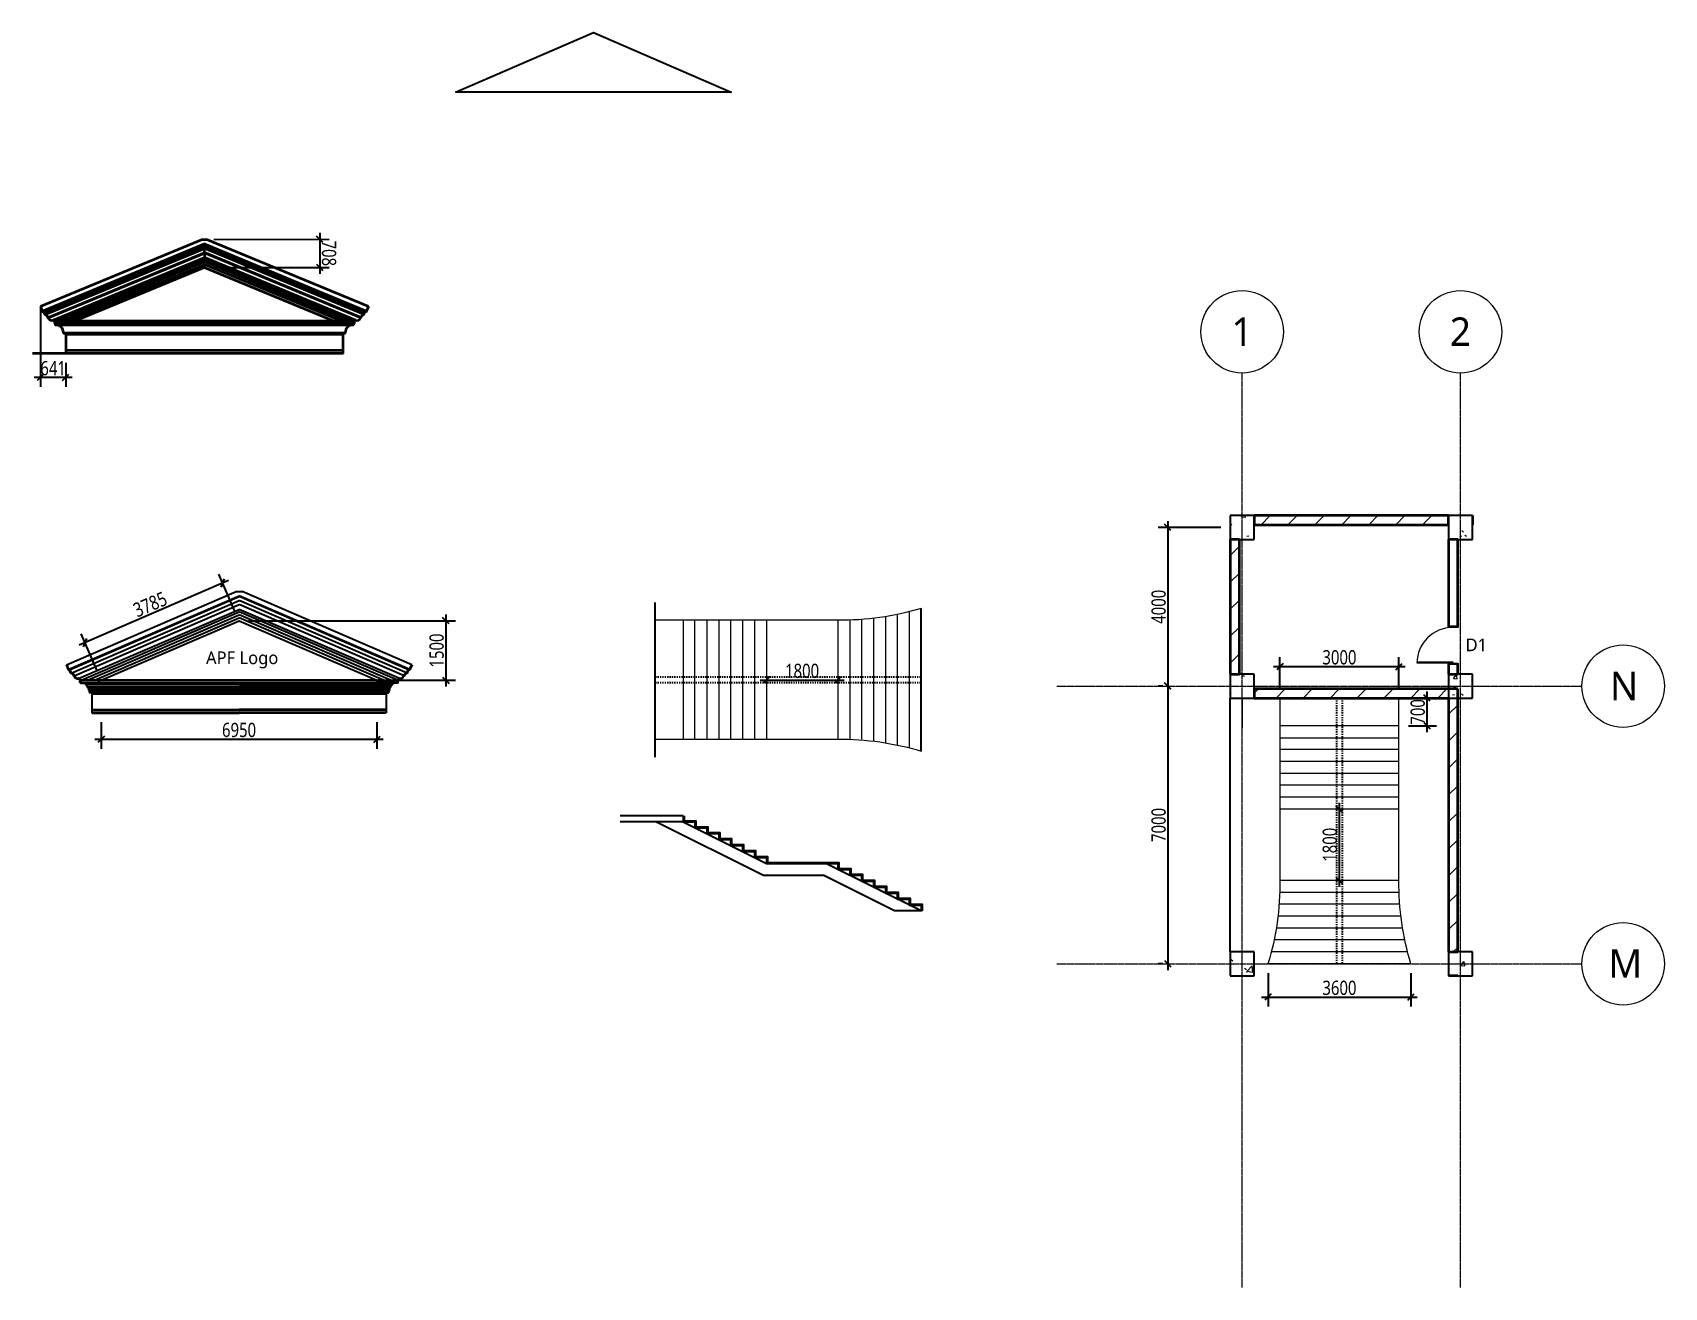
# Model space of a CAD drawing. Header units: inches. Extents: x 16485 to 57607, y 24 to 31657.
import ezdxf

# ---------------------------------------------------------------- set-up
doc = ezdxf.new("R2010")
doc.units = ezdxf.units.IN
doc.header["$MEASUREMENT"] = 0
doc.linetypes.add('Dash 3mm', pattern=[6, 3, -3])
doc.linetypes.add('Grid Line 12_5mm', pattern=[21.5, 12.5, -3, 3, -3])
for name, color, linetype, lineweight in [('A-ANNO-DIMS', 211, 'Continuous', 9), ('A-AREA-IDEN', 2, 'Continuous', 9), ('A-DETL', 90, 'Continuous', 9), ('A-DOOR', 31, 'Continuous', 15), ('A-DOOR-FRAM', 31, 'Continuous', 18), ('A-WALL', 113, 'Continuous', 15), ('A-WALL-PATT', 111, 'Continuous', 35), ('S-COLS', 52, 'Continuous', 9), ('S-GRID', 1, 'Continuous', 9), ('S-GRID-IDEN', 1, 'Continuous', 9), ('S-STRS', 31, 'Continuous', 9), ('Visible (SAF)', 7, 'Continuous', 35), ('Visible Narrow (SAF)', 7, 'Continuous', 25)]:
    doc.layers.add(name, color=color, linetype=linetype, lineweight=lineweight)
doc.styles.add('Trebuchet MS_1', font='trebuc.ttf', dxfattribs={"height": 720})
doc.styles.add('Trebuchet MS_2', font='trebuc.ttf', dxfattribs={"height": 320})
doc.styles.add('Trebuchet MS_3', font='trebuc.ttf', dxfattribs={"width": 0.8, "height": 360})
doc.dimstyles.new('Linear_-_2_25mm_Trebuchet_MS', dxfattribs={"dimscale": 304.8, "dimtxt": 371.142326, "dimasz": 0.524934, "dimexe": 0.787402, "dimexo": 0.787402, "dimgap": 0.15748, "dimtad": 1, "dimdec": 0, "dimzin": 0, "dimdsep": 46, "dimtxsty": 'Trebuchet MS_3', "dimblk1": 'OBLIQUE', "dimblk2": 'OBLIQUE', "dimsah": 1, "dimcen": 0.09, "dimdle": 0.524934, "dimazin": 0, "dimtfac": 1, "dimtdec": 4, "dimtix": 1, "dimtmove": 0, "dimatfit": 3, "dimfxl": 1, "dimtvp": 1, "dimtolj": 1, "dimtzin": 0, "dimarcsym": 2})
pattern_1 = [(50, (64848.7, -27829.1), (1165.978, -102.01), [121.92, -1341.12]), (355, (64848.7, -27829.1), (-225.554, 1222.763), [97.536, -1072.896]), (100.451, (64945.9, -27837.6), (940.433, 1120.746), [103.616, -1139.776]), (46.184, (64848.7, -27504), (1734.906, -269.074), [182.88, -2011.68]), (96.636, (64993.3, -27526.4), (1519.377, 1583.536), [155.424, -1709.665]), (351.184, (64848.7, -27504), (1519.39, 1583.52), [146.304, -1609.344]), (21, (65011.3, -27585.2), (970.332, -654.498), [121.92, -1341.12]), (326, (65011.3, -27585.2), (395.533, 1178.804), [97.536, -1072.896]), (71.451, (65092.2, -27639.8), (1365.87, 524.296), [103.616, -1139.776]), (37.5, (64848.73, -27829.1), (19.767, 541.1527), [53.645, -1006.246, 53.645, -1035.507, -1076.96]), (37.5, (64848.73, -27829.1), (19.767, 541.1527), [-2149.043, 53.645, -1023.315]), (7.5, (64848.73, -27829.1), (427.646, 641.156), [53.645, -567.334, 53.645, -981.862, -410.464]), (7.5, (64848.73, -27829.1), (427.646, 641.156), [-1656.486, 53.645, -356.819]), (327.5, (64486.22, -27829.1), (867.782, -36.665), [53.645, -352.755, 53.645, -1214.323, -1682.496]), (327.5, (64486.22, -27829.1), (867.782, -36.665), [-1674.368, 53.645, -1628.851]), (317.5, (64323.7, -27829.1), (948.028, 162.731), [53.645, -474.675, 53.645, -788.416, -1194.816]), (317.5, (64323.7, -27829.1), (948.028, 162.731), [-1370.38, 53.645, -1141.17])]
pattern_2 = [(45, (64848.73, -27829.1), (-339.4113, 339.4113), [])]

msp = doc.modelspace()

# ---------------------------------------------------------------- texts
at = {"layer": 'A-AREA-IDEN', "char_height": 320, "width": 3886.581, "attachment_point": 1, "style": 'Trebuchet MS_2'}
for s, insert in [('APF Logo', (20854.3, 16056.3)), ('D1', (52596.4, 16382.1))]:
    msp.add_mtext(s, dxfattribs=dict(at, insert=insert))

# ---------------------------------------------------------------- blocks, each defined once
blk = doc.blocks.new('_Oblique')
at = {"color": 0, "linetype": 'ByBlock', "lineweight": -2}
blk.add_line((-0.5, -0.5), (0.5, 0.5), dxfattribs=at)
blk = doc.blocks.new('*D15')
at = {"layer": 'A-ANNO-DIMS', "color": 0, "lineweight": -2, "transparency": 16777216}
blk.add_line((34816, 15333), (36936, 15333), dxfattribs=at)
at = {"layer": 'Defpoints', "color": 0, "transparency": 16777216}
for p in [(34976, 15333), (36776, 15333), (36776, 15333)]:
    blk.add_point(p, dxfattribs=at)
at = {"layer": 'A-ANNO-DIMS', "color": 0, "lineweight": -2, "transparency": 16777216, "xscale": 160, "yscale": 160, "zscale": 160, "rotation": 180}
blk.add_blockref('_Oblique', (34976, 15333), dxfattribs=at)
at = {"layer": 'A-ANNO-DIMS', "color": 0, "lineweight": -2, "transparency": 16777216, "xscale": 160, "yscale": 160, "zscale": 160}
blk.add_blockref('_Oblique', (36776, 15333), dxfattribs=at)
at = {"layer": 'A-ANNO-DIMS', "color": 0, "transparency": 16777216, "insert": (35876, 15564), "char_height": 360, "attachment_point": 5, "style": 'Trebuchet MS_3'}
blk.add_mtext('\\A1;1800', dxfattribs=at)
blk = doc.blocks.new('Grid - M_Grid Head - Circle-50561-Room Plan-Basement')
at = {"layer": 'S-GRID-IDEN'}
blk.add_circle((0, 0), 6.5, dxfattribs=at)
blk = doc.blocks.new('*D16')
at = {"layer": 'A-ANNO-DIMS', "color": 0, "lineweight": -2, "transparency": 16777216}
for p, q in [((45093, 19342), (45093, 15022)), ((46428, 19182), (44853, 19182)), ((44966, 15182), (44853, 15182))]:
    blk.add_line(p, q, dxfattribs=at)
at = {"layer": 'Defpoints', "color": 0, "transparency": 16777216}
for p in [(46668, 19182), (45093, 15182), (45206, 15182)]:
    blk.add_point(p, dxfattribs=at)
at = {"layer": 'A-ANNO-DIMS', "color": 0, "lineweight": -2, "transparency": 16777216, "xscale": 160, "yscale": 160, "zscale": 160}
for p, rotation in [((45093, 19182), 90), ((45093, 15182), 270)]:
    blk.add_blockref('_Oblique', p, dxfattribs=dict(at, rotation=rotation))
at = {"layer": 'A-ANNO-DIMS', "color": 0, "transparency": 16777216, "insert": (44862, 17182), "char_height": 360, "width": 905.84, "attachment_point": 5, "rotation": 90, "style": 'Trebuchet MS_3'}
blk.add_mtext('\\A1;4000', dxfattribs=at)
blk = doc.blocks.new('*D17')
at = {"layer": 'A-ANNO-DIMS', "color": 0, "lineweight": -2, "transparency": 16777216}
for p, q in [((45093, 15342), (45093, 8022)), ((44966, 15182), (44853, 15182)), ((44966, 8182), (44853, 8182))]:
    blk.add_line(p, q, dxfattribs=at)
at = {"layer": 'Defpoints', "color": 0, "transparency": 16777216}
for p in [(45206, 15182), (45093, 8182), (45206, 8182)]:
    blk.add_point(p, dxfattribs=at)
at = {"layer": 'A-ANNO-DIMS', "color": 0, "lineweight": -2, "transparency": 16777216, "xscale": 160, "yscale": 160, "zscale": 160}
for p, rotation in [((45093, 15182), 90), ((45093, 8182), 270)]:
    blk.add_blockref('_Oblique', p, dxfattribs=dict(at, rotation=rotation))
at = {"layer": 'A-ANNO-DIMS', "color": 0, "transparency": 16777216, "insert": (44862, 11682), "char_height": 360, "width": 905.84, "attachment_point": 5, "rotation": 90, "style": 'Trebuchet MS_3'}
blk.add_mtext('\\A1;7000', dxfattribs=at)
blk = doc.blocks.new('M_Door-Interior-Single-1_Panel-Wood - D1-1953650-Room Plan-P_L_')
at = {"layer": 'A-DOOR', "lineweight": 18}
for p, q in [((415, -59), (450, -59)), ((415, -959), (415, -59)), ((450, -59), (450, -959)), ((450, -959), (415, -959))]:
    blk.add_line(p, q, dxfattribs=at)
at = {"layer": 'A-DOOR', "lineweight": 9}
blk.add_arc((450, -59), 900, 180, 270, dxfattribs=at)
at = {"layer": 'A-DOOR-FRAM'}
for p, q in [((-475, 66), (-450, 66)), ((-475, -59), (-475, 66)), ((-450, 66), (-450, -59)), ((450, 66), (475, 66)), ((450, -59), (450, 66)), ((475, 66), (475, -59)), ((-450, -59), (-475, -59)), ((475, -59), (450, -59))]:
    blk.add_line(p, q, dxfattribs=at)
blk = doc.blocks.new('*D18')
at = {"layer": 'A-ANNO-DIMS', "color": 0, "lineweight": -2, "transparency": 16777216}
for p, q in [((47758, 15675), (51078, 15675)), ((47918, 15122), (47918, 15915)), ((50918, 15122), (50918, 15915))]:
    blk.add_line(p, q, dxfattribs=at)
at = {"layer": 'Defpoints', "color": 0, "transparency": 16777216}
for p in [(50918, 15675), (47918, 14882), (50918, 14882)]:
    blk.add_point(p, dxfattribs=at)
at = {"layer": 'A-ANNO-DIMS', "color": 0, "lineweight": -2, "transparency": 16777216, "xscale": 160, "yscale": 160, "zscale": 160, "rotation": 180}
blk.add_blockref('_Oblique', (47918, 15675), dxfattribs=at)
at = {"layer": 'A-ANNO-DIMS', "color": 0, "lineweight": -2, "transparency": 16777216, "xscale": 160, "yscale": 160, "zscale": 160}
blk.add_blockref('_Oblique', (50918, 15675), dxfattribs=at)
at = {"layer": 'A-ANNO-DIMS', "color": 0, "transparency": 16777216, "insert": (49418, 15906), "char_height": 360, "attachment_point": 5, "style": 'Trebuchet MS_3'}
blk.add_mtext('\\A1;3000', dxfattribs=at)
blk = doc.blocks.new('*D19')
at = {"layer": 'A-ANNO-DIMS', "color": 0, "lineweight": -2, "transparency": 16777216}
blk.add_line((49408, 12242), (49408, 10122), dxfattribs=at)
at = {"layer": 'Defpoints', "color": 0, "transparency": 16777216}
for p in [(49408, 12082), (49408, 10282), (49408, 10282)]:
    blk.add_point(p, dxfattribs=at)
at = {"layer": 'A-ANNO-DIMS', "color": 0, "lineweight": -2, "transparency": 16777216, "xscale": 160, "yscale": 160, "zscale": 160}
for p, rotation in [((49408, 12082), 90), ((49408, 10282), 270)]:
    blk.add_blockref('_Oblique', p, dxfattribs=dict(at, rotation=rotation))
at = {"layer": 'A-ANNO-DIMS', "color": 0, "transparency": 16777216, "insert": (49177, 11182), "char_height": 360, "attachment_point": 5, "rotation": 90, "style": 'Trebuchet MS_3'}
blk.add_mtext('\\A1;1800', dxfattribs=at)
blk = doc.blocks.new('*D20')
at = {"layer": 'A-ANNO-DIMS', "color": 0, "lineweight": -2, "transparency": 16777216}
for p, q in [((47618, 7942), (47618, 7101)), ((51218, 7942), (51218, 7101)), ((47458, 7341), (51378, 7341))]:
    blk.add_line(p, q, dxfattribs=at)
at = {"layer": 'Defpoints', "color": 0, "transparency": 16777216}
for p in [(47618, 8182), (51218, 8182), (51218, 7341)]:
    blk.add_point(p, dxfattribs=at)
at = {"layer": 'A-ANNO-DIMS', "color": 0, "lineweight": -2, "transparency": 16777216, "xscale": 160, "yscale": 160, "zscale": 160, "rotation": 180}
blk.add_blockref('_Oblique', (47618, 7341), dxfattribs=at)
at = {"layer": 'A-ANNO-DIMS', "color": 0, "lineweight": -2, "transparency": 16777216, "xscale": 160, "yscale": 160, "zscale": 160}
blk.add_blockref('_Oblique', (51218, 7341), dxfattribs=at)
at = {"layer": 'A-ANNO-DIMS', "color": 0, "transparency": 16777216, "insert": (49418, 7573), "char_height": 360, "attachment_point": 5, "style": 'Trebuchet MS_3'}
blk.add_mtext('\\A1;3600', dxfattribs=at)
blk = doc.blocks.new('*D21')
at = {"layer": 'A-ANNO-DIMS', "color": 0, "lineweight": -2, "transparency": 16777216}
for p, q in [((51158, 14882), (51863, 14882)), ((51623, 15042), (51623, 14022)), ((51158, 14182), (51863, 14182))]:
    blk.add_line(p, q, dxfattribs=at)
at = {"layer": 'Defpoints', "color": 0, "transparency": 16777216}
for p in [(50918, 14882), (50918, 14182), (51623, 14182)]:
    blk.add_point(p, dxfattribs=at)
at = {"layer": 'A-ANNO-DIMS', "color": 0, "lineweight": -2, "transparency": 16777216, "xscale": 160, "yscale": 160, "zscale": 160}
for p, rotation in [((51623, 14882), 90), ((51623, 14182), 270)]:
    blk.add_blockref('_Oblique', p, dxfattribs=dict(at, rotation=rotation))
at = {"layer": 'A-ANNO-DIMS', "color": 0, "transparency": 16777216, "insert": (51392, 14532), "char_height": 360, "attachment_point": 5, "rotation": 90, "style": 'Trebuchet MS_3'}
blk.add_mtext('\\A1;700', dxfattribs=at)
blk = doc.blocks.new('*D22')
at = {"layer": 'A-ANNO-DIMS', "color": 0, "lineweight": -2, "transparency": 16777216}
for p, q in [((18212, 14271), (18212, 13602)), ((25162, 14271), (25162, 13602)), ((18052, 13842), (25322, 13842))]:
    blk.add_line(p, q, dxfattribs=at)
at = {"layer": 'Defpoints', "color": 0, "transparency": 16777216}
for p in [(18212, 14511), (25162, 14511), (25162, 13842)]:
    blk.add_point(p, dxfattribs=at)
at = {"layer": 'A-ANNO-DIMS', "color": 0, "lineweight": -2, "transparency": 16777216, "xscale": 160, "yscale": 160, "zscale": 160, "rotation": 180}
blk.add_blockref('_Oblique', (18212, 13842), dxfattribs=at)
at = {"layer": 'A-ANNO-DIMS', "color": 0, "lineweight": -2, "transparency": 16777216, "xscale": 160, "yscale": 160, "zscale": 160}
blk.add_blockref('_Oblique', (25162, 13842), dxfattribs=at)
at = {"layer": 'A-ANNO-DIMS', "color": 0, "transparency": 16777216, "insert": (21687, 14074), "char_height": 360, "attachment_point": 5, "style": 'Trebuchet MS_3'}
blk.add_mtext('\\A1;6950', dxfattribs=at)
blk = doc.blocks.new('*D23')
at = {"layer": 'A-ANNO-DIMS', "color": 0, "lineweight": -2, "transparency": 16777216}
for p, q in [((26898, 16989), (26898, 15169)), ((21927, 16829), (27138, 16829)), ((25402, 15329), (27138, 15329))]:
    blk.add_line(p, q, dxfattribs=at)
at = {"layer": 'Defpoints', "color": 0, "transparency": 16777216}
for p in [(21687, 16829), (25162, 15329), (26898, 15329)]:
    blk.add_point(p, dxfattribs=at)
at = {"layer": 'A-ANNO-DIMS', "color": 0, "lineweight": -2, "transparency": 16777216, "xscale": 160, "yscale": 160, "zscale": 160}
for p, rotation in [((26898, 16829), 90), ((26898, 15329), 270)]:
    blk.add_blockref('_Oblique', p, dxfattribs=dict(at, rotation=rotation))
at = {"layer": 'A-ANNO-DIMS', "color": 0, "transparency": 16777216, "insert": (26667, 16079), "char_height": 360, "attachment_point": 5, "rotation": 90, "style": 'Trebuchet MS_3'}
blk.add_mtext('\\A1;1500', dxfattribs=at)
blk = doc.blocks.new('*D24')
at = {"layer": 'A-ANNO-DIMS', "color": 0, "lineweight": -2, "transparency": 16777216}
for p, q in [((21423, 17844), (17655, 16217)), ((21592, 17050), (21181, 18001)), ((18117, 15550), (17706, 16501))]:
    blk.add_line(p, q, dxfattribs=at)
at = {"layer": 'Defpoints', "color": 0, "transparency": 16777216}
for p in [(21687, 16829), (17802, 16280), (18212, 15329)]:
    blk.add_point(p, dxfattribs=at)
at = {"layer": 'A-ANNO-DIMS', "color": 0, "lineweight": -2, "transparency": 16777216, "xscale": 160, "yscale": 160, "zscale": 160}
for p, rotation in [((21277, 17780), 23.34766852809108), ((17802, 16280), 203.3476685280911)]:
    blk.add_blockref('_Oblique', p, dxfattribs=dict(at, rotation=rotation))
at = {"layer": 'A-ANNO-DIMS', "color": 0, "transparency": 16777216, "insert": (19447, 17243), "char_height": 360, "attachment_point": 5, "rotation": 23.3477, "style": 'Trebuchet MS_3'}
blk.add_mtext('\\A1;3785', dxfattribs=at)
blk = doc.blocks.new('*D58')
at = {"layer": 'A-ANNO-DIMS', "color": 0, "lineweight": -2, "transparency": 16777216}
for p, q in [((21054, 26444), (23962, 26447)), ((23722, 26606), (23723, 25578)), ((21055, 25736), (23962, 25739))]:
    blk.add_line(p, q, dxfattribs=at)
at = {"layer": 'Defpoints', "color": 0, "transparency": 16777216}
for p in [(20814, 26444), (20815, 25736), (23722, 25738)]:
    blk.add_point(p, dxfattribs=at)
at = {"layer": 'A-ANNO-DIMS', "color": 0, "lineweight": -2, "transparency": 16777216, "xscale": 160, "yscale": 160, "zscale": 160}
for p, rotation in [((23722, 26446), 90.0463308181188), ((23722, 25738), 270.0463308181188)]:
    blk.add_blockref('_Oblique', p, dxfattribs=dict(at, rotation=rotation))
at = {"layer": 'A-ANNO-DIMS', "color": 0, "transparency": 16777216, "insert": (23953, 26093), "char_height": 360, "attachment_point": 5, "rotation": 270.0463, "style": 'Trebuchet MS_3'}
blk.add_mtext('\\A1;708', dxfattribs=at)
blk = doc.blocks.new('*D59')
at = {"layer": 'A-ANNO-DIMS', "color": 0, "lineweight": -2, "transparency": 16777216}
for p, q in [((16681, 23330), (16681, 22723)), ((17321, 23330), (17321, 22723)), ((17481, 22963), (16521, 22963))]:
    blk.add_line(p, q, dxfattribs=at)
at = {"layer": 'Defpoints', "color": 0, "transparency": 16777216}
for p in [(16681, 23570), (17321, 23570), (16681, 22963)]:
    blk.add_point(p, dxfattribs=at)
at = {"layer": 'A-ANNO-DIMS', "color": 0, "lineweight": -2, "transparency": 16777216, "xscale": 160, "yscale": 160, "zscale": 160, "rotation": 180}
blk.add_blockref('_Oblique', (16681, 22963), dxfattribs=at)
at = {"layer": 'A-ANNO-DIMS', "color": 0, "lineweight": -2, "transparency": 16777216, "xscale": 160, "yscale": 160, "zscale": 160}
blk.add_blockref('_Oblique', (17321, 22963), dxfattribs=at)
at = {"layer": 'A-ANNO-DIMS', "color": 0, "transparency": 16777216, "insert": (17001, 23195), "char_height": 360, "attachment_point": 5, "style": 'Trebuchet MS_3'}
blk.add_mtext('\\A1;641', dxfattribs=at)

# ---------------------------------------------------------------- dimensions: what is measured, and where the dimension line sits
at = {"layer": 'A-ANNO-DIMS'}
for p1, p2, distance, picture, middle in [((20814.1, 26444), (20814.7, 25736), 2907.8, '*D58', (23953.3, 26092.5)), ((21687, 16829.5), (18212, 15329.5), -1035.7, '*D24', (19447.4, 17242.6))]:
    dim = msp.add_aligned_dim(p1=p1, p2=p2, distance=distance, dimstyle='Linear_-_2_25mm_Trebuchet_MS', override={"dimpost": '<>', "dimfxl": 7000}, dxfattribs=at)
    dim.commit()
    dim.dimension.update_dxf_attribs({"geometry": picture, "text_midpoint": middle})
for base, p1, p2, picture, middle in [((16680.9, 22963.2), (17321.5, 23570.1), (16680.9, 23570.1), '*D59', (17001.2, 23195)), ((50917.5, 15675.2), (47917.5, 14881.9), (50917.5, 14881.9), '*D18', (49417.5, 15906.4)), ((25162, 13842.1), (18212, 14510.7), (25162, 14510.7), '*D22', (21687, 14073.9)), ((51217.5, 7341.1), (47617.5, 8181.9), (51217.5, 8181.9), '*D20', (49417.5, 7572.8))]:
    dim = msp.add_linear_dim(base=base, p1=p1, p2=p2, dimstyle='Linear_-_2_25mm_Trebuchet_MS', override={"dimpost": '<>', "dimfxl": 7000}, dxfattribs=at)
    dim.commit()
    dim.dimension.update_dxf_attribs({"geometry": picture, "text_midpoint": middle})
for base, p1, p2, angle, override, picture, middle in [((45093, 15181.9), (46667.5, 19181.9), (45206.1, 15181.9), 90, {"dimpost": '<>', "dimfxl": 4258.601309}, '*D16', (44861.9, 17181.9)), ((26898, 15329.5), (21687, 16829.5), (25162, 15329.5), 90, {"dimpost": '<>', "dimfxl": 7000}, '*D23', (26666.9, 16079.5)), ((36775.5, 15332.7), (34975.5, 15332.7), (36775.5, 15332.7), 180, {"dimpost": '<>', "dimfxl": 7000}, '*D15', (35875.5, 15563.9)), ((45093, 8181.9), (45206.1, 15181.9), (45206.1, 8181.9), 90, {"dimpost": '<>', "dimfxl": 7000}, '*D17', (44861.9, 11681.9)), ((51622.8, 14181.9), (50917.5, 14881.9), (50917.5, 14181.9), 90, {"dimpost": '<>', "dimfxl": 7000}, '*D21', (51391.6, 14531.9)), ((49407.7, 10281.9), (49407.7, 12081.9), (49407.7, 10281.9), 90, {"dimpost": '<>', "dimfxl": 7000}, '*D19', (49176.6, 11181.9))]:
    dim = msp.add_linear_dim(base=base, p1=p1, p2=p2, angle=angle, dimstyle='Linear_-_2_25mm_Trebuchet_MS', override=override, dxfattribs=at)
    dim.commit()
    dim.dimension.update_dxf_attribs({"geometry": picture, "text_midpoint": middle})

# ---------------------------------------------------------------- hatches: boundary and pattern name
at = {"layer": 'A-WALL-PATT', "lineweight": 9}
h = msp.add_hatch(dxfattribs=at)
h.set_pattern_fill('FP_4', color=256, style=0, pattern_type=2)
h.set_pattern_definition(pattern_2)
h.paths.add_polyline_path([(52167.5, 19251.9), (52167.5, 19481.9), (47267.5, 19481.9), (47267.5, 19251.9)])
h = msp.add_hatch(dxfattribs=at)
h.set_pattern_fill('FP_4', color=256, style=0, pattern_type=2)
h.set_pattern_definition(pattern_2)
h.paths.add_polyline_path([(46897.5, 15481.9), (46897.5, 18881.9), (46667.5, 18881.9), (46667.5, 15481.9)])
h = msp.add_hatch(dxfattribs=at)
h.set_pattern_fill('FP_4', color=256, style=0, pattern_type=2)
h.set_pattern_definition(pattern_2)
h.paths.add_polyline_path([(52167.5, 14881.9), (52397.5, 14881.9), (52397.5, 15111.9), (47267.5, 15111.9), (47267.5, 14881.9)])
h = msp.add_hatch(dxfattribs=at)
h.set_pattern_fill('FP_4', color=256, style=0, pattern_type=2)
h.set_pattern_definition(pattern_2)
h.paths.add_polyline_path([(52397.5, 8481.9), (52397.5, 14881.9), (52167.5, 14881.9), (52167.5, 8481.9)])
at = {"layer": 'S-COLS'}
h = msp.add_hatch(dxfattribs=at)
h.set_pattern_fill('FP_1', color=256, style=0, pattern_type=2)
h.set_pattern_definition(pattern_1)
h.paths.add_polyline_path([(47267.5, 18881.9), (47267.5, 19481.9), (46667.5, 19481.9), (46667.5, 18881.9)])
h = msp.add_hatch(dxfattribs=at)
h.set_pattern_fill('FP_1', color=256, style=0, pattern_type=2)
h.set_pattern_definition(pattern_1)
h.paths.add_polyline_path([(52767.5, 18881.9), (52767.5, 19481.9), (52167.5, 19481.9), (52167.5, 18881.9)])
h = msp.add_hatch(dxfattribs=at)
h.set_pattern_fill('FP_1', color=256, style=0, pattern_type=2)
h.set_pattern_definition(pattern_1)
h.paths.add_polyline_path([(47267.5, 14881.9), (47267.5, 15481.9), (46667.5, 15481.9), (46667.5, 14881.9)])
h = msp.add_hatch(dxfattribs=at)
h.set_pattern_fill('FP_1', color=256, style=0, pattern_type=2)
h.set_pattern_definition(pattern_1)
h.paths.add_polyline_path([(52767.5, 14881.9), (52767.5, 15481.9), (52167.5, 15481.9), (52167.5, 14881.9)])
h = msp.add_hatch(dxfattribs=at)
h.set_pattern_fill('FP_1', color=256, style=0, pattern_type=2)
h.set_pattern_definition(pattern_1)
h.paths.add_polyline_path([(47267.5, 7881.9), (47267.5, 8481.9), (46667.5, 8481.9), (46667.5, 7881.9)])
h = msp.add_hatch(dxfattribs=at)
h.set_pattern_fill('FP_1', color=256, style=0, pattern_type=2)
h.set_pattern_definition(pattern_1)
h.paths.add_polyline_path([(52767.5, 7881.9), (52767.5, 8481.9), (52167.5, 8481.9), (52167.5, 7881.9)])

# ---------------------------------------------------------------- linework, layer by layer
for p, q in [((16680.9, 24753.5), (16680.9, 23030.9)), ((17381.1, 15600.4), (21687, 17459)), ((17417.7, 15594.4), (21687, 17437.2)), ((17451.9, 15512.2), (21687, 17340.3)), ((25992.9, 15600.4), (21687, 17459)), ((25956.2, 15594.4), (21687, 17437.2)), ((25922, 15512.2), (21687, 17340.3)), ((32175.5, 13392.5), (32175.5, 17292.5)), ((17529.9, 15441.9), (21687, 17236.3)), ((17660.9, 15378.1), (21687, 17115.9)), ((17687.3, 15327.1), (21687, 17053.6)), ((17869.2, 15329.5), (21687, 16977.4)), ((18046.4, 15329.5), (21687, 16900.9)), ((25844.1, 15441.9), (21687, 17236.3)), ((25713.1, 15378.1), (21687, 17115.9)), ((25681.2, 15329.5), (21687, 17053.6)), ((25504.7, 15329.5), (21687, 16977.4)), ((25327.5, 15329.5), (21687, 16900.9)), ((38875.5, 13542.5), (38875.5, 17142.5)), ((52397.5, 16686.9), (52167.5, 16686.9)), ((52397.5, 15736.9), (52167.5, 15736.9)), ((18212, 15329.5), (17692.7, 15329.5)), ((25162, 15329.5), (25688, 15329.5)), ((25162, 15329.5), (25688, 15329.5)), ((17859, 15170.9), (21687, 15170.9)), ((17895.1, 15120.9), (21687, 15120.9)), ((17895.1, 15070.9), (21687, 15070.9)), ((25514.9, 15170.9), (21687, 15170.9)), ((25478.8, 15120.9), (21687, 15120.9)), ((25478.8, 15070.9), (21687, 15070.9)), ((46667.5, 14881.9), (52167.5, 14881.9)), ((47267.5, 14881.9), (52167.5, 14881.9)), ((32875.5, 11912.4), (31295, 11912.4)), ((32875.5, 11762.4), (31295, 11762.4)), ((32204.7, 11762.4), (34904.7, 10412.4)), ((32875.5, 11762.4), (34975.5, 10712.4)), ((34975.5, 10712.4), (36775.5, 10712.4)), ((38875.5, 9512.4), (36475.5, 10712.4)), ((36775.5, 10712.4), (36475.5, 10712.4)), ((34904.7, 10412.4), (36404.7, 10412.4)), ((38204.7, 9512.4), (36404.7, 10412.4)), ((38900.5, 9512.4), (38204.7, 9512.4))]:
    msp.add_line(p, q)
at = {"color": 1}
for p, q in [((17336, 15722.5), (21612, 17568.2)), ((21612, 17568.2), (21762, 17568.2)), ((26037.9, 15722.5), (21762, 17568.2)), ((17660.7, 15378.2), (17692.7, 15329.5)), ((17687.3, 15327.1), (17692.9, 15329.5)), ((17694.9, 15268.3), (17727.6, 15268.3)), ((25646.4, 15268.3), (25679.1, 15268.3)), ((25713.2, 15378.2), (25681.2, 15329.5)), ((25681.2, 15329.5), (25686.6, 15327.2)), ((17895.1, 15120.9), (17895.1, 15070.9)), ((17912.1, 15070.9), (17912.1, 15022.5)), ((17912.1, 15022.5), (17975.8, 15022.5)), ((17975.8, 15022.5), (17976.8, 14509.7)), ((25398.1, 15022.5), (25397.2, 14509.7)), ((25398.1, 15022.5), (25461.8, 15022.5)), ((25461.8, 15070.9), (25461.8, 15022.5)), ((25461.8, 15070.9), (25478.8, 15070.9)), ((25478.8, 15120.9), (25478.8, 15070.9))]:
    msp.add_line(p, q, dxfattribs=at)
at = {"linetype": 'Dash 3mm', "ltscale": 10}
for p, q in [((32175.5, 15412.5), (38875.5, 15412.5)), ((32175.5, 15272.5), (38875.5, 15272.5)), ((49347.5, 14881.9), (49347.5, 8181.9)), ((49487.5, 14881.9), (49487.5, 8181.9))]:
    msp.add_line(p, q, dxfattribs=at)
msp.add_lwpolyline([(27141.6, 30156.8), (30616.6, 31656.8), (34091.6, 30156.8)], close=True)
at = {"color": 1}
msp.add_lwpolyline([(18212, 15329.5), (21687, 16829.5), (25162, 15329.5)], close=True, dxfattribs=at)
for points in [[(47267.5, 8481.9), (46667.5, 8481.9), (46667.5, 14881.9), (52167.5, 14881.9), (52167.5, 8481.9)], [(32875.5, 11912.4), (32875.5, 11762.4), (33175.5, 11762.4), (33175.5, 11612.4), (33475.5, 11612.4), (33475.5, 11462.4), (33775.5, 11462.4), (33775.5, 11312.4), (34075.5, 11312.4), (34075.5, 11162.4), (34375.5, 11162.4), (34375.5, 11012.4), (34675.5, 11012.4), (34675.5, 10862.4), (34975.5, 10862.4), (34975.5, 10712.4), (36775.5, 10712.4), (36775.5, 10562.4), (37075.5, 10562.4), (37075.5, 10412.4), (37375.5, 10412.4), (37375.5, 10262.4), (37675.5, 10262.4), (37675.5, 10112.4), (37975.5, 10112.4), (37975.5, 9962.4), (38275.5, 9962.4), (38275.5, 9812.4), (38575.5, 9812.4), (38575.5, 9662.4), (38875.5, 9662.4), (38875.5, 9512.4)], [(32875.5, 11762.4), (32875.5, 11762.4)], [(32900.5, 11912.4), (32900.5, 11787.4), (33200.5, 11787.4), (33200.5, 11637.4), (33500.5, 11637.4), (33500.5, 11487.4), (33800.5, 11487.4), (33800.5, 11337.4), (34100.5, 11337.4), (34100.5, 11187.4), (34400.5, 11187.4), (34400.5, 11037.4), (34700.5, 11037.4), (34700.5, 10887.4), (35000.5, 10887.4), (35000.5, 10737.4), (36800.5, 10737.4), (36800.5, 10587.4), (37100.5, 10587.4), (37100.5, 10437.4), (37400.5, 10437.4), (37400.5, 10287.4), (37700.5, 10287.4), (37700.5, 10137.4), (38000.5, 10137.4), (38000.5, 9987.4), (38300.5, 9987.4), (38300.5, 9837.4), (38600.5, 9837.4), (38600.5, 9687.4), (38900.5, 9687.4), (38900.5, 9512.4)]]:
    msp.add_lwpolyline(points)
for centre, radius, start, end in [((17703.5, 15098.5), 171.5, 24.96931, 81.94593), ((25670.4, 15098.5), 171.5, 98.05407, 155.03069), ((17948.4, 15197.4), 93.2, 196.50223, 235.1219), ((25425.5, 15197.4), 93.2, 304.8781, 343.49777)]:
    msp.add_arc(centre, radius, start, end, dxfattribs=at)
at = {"layer": 'A-DETL'}
for p, q in [((46667.5, 14131.9), (46667.5, 14881.9)), ((46967.5, 14881.9), (46967.5, 14131.9))]:
    msp.add_line(p, q, dxfattribs=at)
at = {"layer": 'A-WALL', "lineweight": 35}
for p, q in [((52167.5, 19481.9), (47267.5, 19481.9)), ((47267.5, 19481.9), (47267.5, 19251.9)), ((52167.5, 19251.9), (52167.5, 19481.9)), ((52767.5, 19481.9), (52767.5, 19251.9)), ((47267.5, 19251.9), (52167.5, 19251.9)), ((46897.5, 18881.9), (46667.5, 18881.9)), ((46667.5, 18881.9), (46667.5, 15481.9)), ((46897.5, 15481.9), (46897.5, 18881.9)), ((52397.5, 18881.9), (52167.5, 18881.9)), ((52167.5, 18881.9), (52167.5, 16655.8)), ((52397.5, 16661.9), (52397.5, 18881.9)), ((52167.5, 15796.9), (52167.5, 15481.9)), ((52397.5, 15481.9), (52397.5, 15761.9)), ((46667.5, 15481.9), (46897.5, 15481.9)), ((52167.5, 15481.9), (52397.5, 15481.9)), ((52397.5, 15111.9), (47267.5, 15111.9)), ((47267.5, 15111.9), (47267.5, 14881.9)), ((47267.5, 14881.9), (52167.5, 14881.9)), ((52167.5, 14881.9), (52167.5, 8481.9)), ((52397.5, 8481.9), (52397.5, 15111.9)), ((52167.5, 8481.9), (52397.5, 8481.9)), ((52397.5, 7881.9), (52167.5, 7881.9))]:
    msp.add_line(p, q, dxfattribs=at)
at = {"layer": 'S-COLS', "lineweight": 25}
for p, q in [((47267.5, 19481.9), (46667.5, 19481.9)), ((46667.5, 19481.9), (46667.5, 18881.9)), ((47267.5, 18881.9), (47267.5, 19481.9)), ((52767.5, 19481.9), (52167.5, 19481.9)), ((52167.5, 19481.9), (52167.5, 18881.9)), ((52767.5, 18881.9), (52767.5, 19481.9)), ((46667.5, 18881.9), (47267.5, 18881.9)), ((52167.5, 18881.9), (52767.5, 18881.9)), ((47267.5, 15481.9), (46667.5, 15481.9)), ((46667.5, 15481.9), (46667.5, 14881.9)), ((47267.5, 14881.9), (47267.5, 15481.9)), ((52767.5, 15481.9), (52167.5, 15481.9)), ((52167.5, 15481.9), (52167.5, 14881.9)), ((52767.5, 14881.9), (52767.5, 15481.9)), ((46667.5, 14881.9), (47267.5, 14881.9)), ((52167.5, 14881.9), (52767.5, 14881.9)), ((47267.5, 8481.9), (46667.5, 8481.9)), ((46667.5, 8481.9), (46667.5, 7881.9)), ((47267.5, 7881.9), (47267.5, 8481.9)), ((52767.5, 8481.9), (52167.5, 8481.9)), ((52167.5, 8481.9), (52167.5, 7881.9)), ((52767.5, 7881.9), (52767.5, 8481.9)), ((46667.5, 7881.9), (47267.5, 7881.9)), ((52167.5, 7881.9), (52767.5, 7881.9))]:
    msp.add_line(p, q, dxfattribs=at)
at = {"layer": 'S-GRID', "linetype": 'Grid Line 12_5mm'}
for p, q in [((46967.5, 23.5), (46967.5, 23075.2)), ((52467.5, 23.5), (52467.5, 23075.2)), ((42294.3, 15181.9), (55526.5, 15181.9)), ((42294.3, 8181.9), (55526.5, 8181.9))]:
    msp.add_line(p, q, dxfattribs=at)
at = {"layer": 'S-STRS'}
for p, q in [((37675.5, 16890.9), (37675.5, 13794.2)), ((37975.5, 16933.3), (37975.5, 13751.8)), ((38275.5, 16989.1), (38275.5, 13696)), ((38575.5, 17058.7), (38575.5, 13626.4)), ((38875.5, 17142.5), (38875.5, 13542.5)), ((33475.5, 16842.5), (33475.5, 13842.5)), ((33775.5, 16842.5), (33775.5, 13842.5)), ((34075.5, 16842.5), (34075.5, 13842.5)), ((34375.5, 16842.5), (34375.5, 13842.5)), ((34675.5, 16842.5), (34675.5, 13842.5)), ((34975.5, 16842.5), (34975.5, 13842.5)), ((36775.5, 16842.5), (36775.5, 13842.5)), ((37075.5, 16842.5), (37075.5, 13842.5)), ((37375.5, 16842.5), (37375.5, 13842.5)), ((46667.5, 13381.9), (46667.5, 13681.9)), ((50917.5, 13581.9), (47917.5, 13581.9)), ((46667.5, 13081.9), (46667.5, 13381.9)), ((50917.5, 13281.9), (47917.5, 13281.9)), ((46667.5, 12781.9), (46667.5, 13081.9)), ((46667.5, 12481.9), (46667.5, 12781.9)), ((50917.5, 12981.9), (47917.5, 12981.9)), ((46667.5, 10881.9), (46667.5, 12481.9)), ((50917.5, 12681.9), (47917.5, 12681.9)), ((50917.5, 12381.9), (47917.5, 12381.9)), ((50917.5, 12081.9), (47917.5, 12081.9)), ((46667.5, 10581.9), (46667.5, 10881.9)), ((46667.5, 10281.9), (46667.5, 10581.9)), ((46667.5, 9981.9), (46667.5, 10281.9)), ((50917.5, 10281.9), (47917.5, 10281.9)), ((46667.5, 9681.9), (46667.5, 9981.9)), ((50917.5, 9981.9), (47917.5, 9981.9)), ((46667.5, 9381.9), (46667.5, 9681.9)), ((50917.5, 9681.9), (47917.5, 9681.9)), ((46667.5, 9081.9), (46667.5, 9381.9)), ((46667.5, 8781.9), (46667.5, 9081.9)), ((51008.3, 9081.9), (47826.8, 9081.9)), ((50965.9, 9381.9), (47869.2, 9381.9)), ((46667.5, 8481.9), (46667.5, 8781.9)), ((51064.1, 8781.9), (47771, 8781.9)), ((51133.7, 8481.9), (47701.4, 8481.9)), ((51217.5, 8181.9), (47617.5, 8181.9))]:
    msp.add_line(p, q, dxfattribs=at)
at = {"layer": 'S-STRS', "lineweight": 18}
for p, q in [((32875.5, 16842.5), (32875.5, 13842.5)), ((33175.5, 13842.5), (33175.5, 16842.5)), ((46667.5, 14131.9), (46667.5, 13681.9)), ((50917.5, 14181.9), (47917.5, 14181.9)), ((52167.5, 13681.9), (52167.5, 14131.9)), ((47917.5, 13881.9), (50917.5, 13881.9))]:
    msp.add_line(p, q, dxfattribs=at)
at = {"layer": 'S-STRS', "color": 244, "lineweight": 18, "true_color": 0x991b1e}
for points in [[(38875.5, 17142.5, -0.0766671), (36775.5, 16842.5), (32175.5, 16842.5)], [(47917.5, 14881.9), (47917.5, 10281.9, -0.0766671), (47617.5, 8181.9)], [(51217.5, 8181.9, -0.0766671), (50917.5, 10281.9), (50917.5, 14881.9)], [(32175.5, 13842.5), (36775.5, 13842.5, -0.0766671), (38875.5, 13542.5)]]:
    msp.add_lwpolyline(points, format="xyb", dxfattribs=at)
at = {"layer": 'Visible (SAF)'}
for p, q in [((20762.1, 26444), (16680.9, 24753.5)), ((16729, 24637.6), (20810.1, 26328.1)), ((20762.1, 26444), (20866.1, 26444)), ((20809.4, 26329.8), (20810.1, 26328.1)), ((20818.8, 26329.8), (20809.4, 26329.8)), ((20810.1, 26328.1), (20812.7, 26329.1)), ((20812.1, 26323.3), (20810.1, 26328.1)), ((20813.9, 26326.1), (20811.4, 26325.1)), ((20813, 26321), (20812.1, 26323.3)), ((20812.3, 26322.8), (20814.3, 26323.6)), ((20813.9, 26322.7), (20812.6, 26322.1)), ((20814.6, 26324.3), (20813, 26320.5)), ((20813, 26318.9), (20813, 26321)), ((20816.2, 26318.9), (20813, 26320.2)), ((20813, 26318.9), (20813, 26303.1)), ((20816.6, 26329.1), (20814.6, 26324.3)), ((20814.6, 26262.3), (20814.6, 26319.5)), ((20814.6, 26262.3), (20814.6, 26319.5)), ((20816.2, 26303.1), (20816.2, 26318.9)), ((20816.6, 26329.1), (24900.3, 24637.6)), ((20819.9, 26329.8), (20819.1, 26328.1)), ((24948.3, 24753.5), (20867.2, 26444)), ((20813, 26303.1), (16762.7, 24625.4)), ((16778.7, 24589.6), (20814.6, 26261.3)), ((16778.7, 24589.6), (20814.6, 26261.3)), ((17005.7, 24409.3), (20814.6, 25987)), ((17028.9, 24384.1), (20814.6, 25952.1)), ((20814.6, 26262.3), (20814.6, 26261.3)), ((20814.6, 26262.3), (20814.6, 26261.3)), ((20814.6, 26261.3), (20814.6, 26260.3)), ((20814.6, 26261.3), (20814.6, 26260.3)), ((24850.6, 24589.6), (20814.6, 26261.3)), ((24850.6, 24589.6), (20814.6, 26261.3)), ((20814.6, 26207.7), (20814.6, 26260.3)), ((20814.6, 26207.7), (20814.6, 26260.3)), ((20814.6, 26207.7), (20814.6, 26206.8)), ((20814.6, 26207.7), (20814.6, 26206.8)), ((20814.6, 26118.7), (20814.6, 26206.8)), ((20814.6, 26118.7), (20814.6, 26206.8)), ((20814.6, 26091.5), (20814.6, 26118.7)), ((20814.6, 26091.5), (20814.6, 26118.7)), ((20814.6, 26091.5), (20814.6, 25987)), ((20814.6, 26091.5), (20814.6, 25987)), ((20814.6, 25985.9), (20814.6, 25987)), ((20814.6, 25985.9), (20814.6, 25987)), ((24623.6, 24409.3), (20814.6, 25987)), ((20814.6, 25953.2), (20814.6, 25985.9)), ((20814.6, 25953.2), (20814.6, 25985.9)), ((20814.6, 25953.2), (20814.6, 25952.1)), ((20814.6, 25953.2), (20814.6, 25952.1)), ((20814.6, 25899.9), (20814.6, 25952.1)), ((20814.6, 25899.9), (20814.6, 25952.1)), ((24600.3, 24384.1), (20814.6, 25952.1)), ((24866.6, 24625.4), (20816.2, 26303.1)), ((17211.1, 24389.8), (20814.6, 25882.5)), ((17379, 24389.8), (20814.6, 25812.9)), ((17379.1, 24389.8), (20814.7, 25812.9)), ((20814.7, 25736), (17564.7, 24389.8)), ((20814.6, 25883.5), (20814.6, 25899.9)), ((20814.6, 25883.5), (20814.6, 25899.9)), ((20814.6, 25883.5), (20814.6, 25882.5)), ((20814.6, 25883.5), (20814.6, 25882.5)), ((20814.6, 25881.4), (20814.6, 25882.5)), ((20814.6, 25881.4), (20814.6, 25882.5)), ((24418.2, 24389.8), (20814.6, 25882.5)), ((20814.6, 25814), (20814.6, 25881.4)), ((20814.6, 25814), (20814.6, 25881.4)), ((20814.6, 25814), (20814.6, 25812.9)), ((20814.6, 25814), (20814.6, 25812.9)), ((24250.2, 24389.8), (20814.6, 25812.9)), ((24250.2, 24389.8), (20814.7, 25812.9)), ((20814.7, 25811.9), (20814.7, 25812.9)), ((20814.7, 25811.9), (20814.7, 25812.9)), ((20814.7, 25811.9), (20814.7, 25737)), ((20814.7, 25811.9), (20814.7, 25737)), ((20814.7, 25736), (20814.7, 25737)), ((20814.7, 25736), (20814.7, 25737)), ((20814.7, 25736), (24064.6, 24389.8)), ((16680.9, 24753.5), (16728.2, 24639.4)), ((24948.3, 24753.5), (24901, 24639.4)), ((16728.2, 24639.4), (16729, 24637.6)), ((16730.2, 24634.6), (16729, 24637.6)), ((16730.7, 24630.9), (16730.3, 24627.7)), ((16730.3, 24627.7), (16759.1, 24623.9)), ((16730.7, 24630.9), (16733, 24630.6)), ((16762.7, 24625.4), (16733.9, 24629.2)), ((16759.3, 24625.9), (16759.1, 24623.9)), ((16777.4, 24590.1), (16762.8, 24625.5)), ((16777.4, 24590.1), (16762.8, 24625.5)), ((16796.7, 24543.4), (16778.2, 24588.3)), ((16778.7, 24589.6), (16779, 24588.7)), ((16778.7, 24589.6), (16778.7, 24589.6)), ((16797.6, 24543.8), (16779, 24588.7)), ((16797.6, 24543.8), (16797.9, 24543.1)), ((16798.1, 24542.7), (16797.9, 24543.1)), ((16869.9, 24484.7), (16879.6, 24461.5)), ((16879.6, 24461.5), (16869.9, 24484.7)), ((17016.1, 24412.5), (17027.7, 24384.6)), ((17027.7, 24384.6), (17016.1, 24412.5)), ((17040.9, 24383.9), (17036.8, 24383.9)), ((17036.8, 24383.9), (17036.8, 24334.7)), ((17040.9, 24383.9), (17040.9, 24334.7)), ((17042.8, 24385.8), (17042.8, 24389.8)), ((17042.8, 24332.8), (17043.8, 24332.8)), ((17042.8, 24332.8), (17042.8, 24328.7)), ((17042.8, 24328.7), (17045.7, 24328.7)), ((17042.9, 24389.8), (24586.4, 24389.8)), ((17043.7, 24334.7), (17043.7, 24383.9)), ((24584.2, 24328.7), (17045.7, 24328.7)), ((17055.3, 24327.2), (17055.3, 24288.8)), ((24567.5, 24328.1), (17056.2, 24328.1)), ((17056.2, 24327.2), (17056.2, 24328.1)), ((17056.2, 24327.2), (17056.2, 24288.8)), ((17056.2, 24287.8), (17056.2, 24288.8)), ((17056.2, 24287.8), (24567.5, 24287.8)), ((17604.8, 24393.9), (17574.5, 24393.9)), ((17604.8, 24393.9), (17604.8, 24401.9)), ((17604.8, 24401.9), (17612.8, 24401.9)), ((17612.8, 24401.9), (17612.8, 24395.8)), ((17612.8, 24389.8), (17612.8, 24395.8)), ((24017.2, 24395.8), (24017.2, 24401.9)), ((24017.2, 24401.9), (24025.3, 24401.9)), ((24017.2, 24389.8), (24017.2, 24395.8)), ((24025.3, 24401.9), (24025.3, 24393.9)), ((24054.8, 24393.9), (24025.3, 24393.9)), ((24568.5, 24288.8), (24568.5, 24327.2)), ((24568.5, 24327.2), (24568.5, 24288.8)), ((24584.2, 24328.7), (24587.1, 24328.7)), ((24587.1, 24332.8), (24586, 24332.8)), ((24586.1, 24383.9), (24586.1, 24334.7)), ((24587.1, 24385.8), (24587.1, 24389.6)), ((24587.1, 24332.8), (24587.1, 24328.7)), ((24589, 24383.9), (24589, 24334.7)), ((24589, 24383.9), (24593, 24383.9)), ((24593, 24334.7), (24593, 24383.9)), ((24613.2, 24412.5), (24601.6, 24384.6)), ((24613.2, 24412.5), (24601.6, 24384.6)), ((24759.3, 24484.7), (24749.7, 24461.5)), ((24759.3, 24484.7), (24749.7, 24461.5)), ((24831.2, 24542.7), (24831.3, 24543.1)), ((24831.6, 24543.8), (24831.3, 24543.1)), ((24831.6, 24543.8), (24850.2, 24588.7)), ((24832.5, 24543.4), (24851.1, 24588.3)), ((24850.6, 24589.6), (24850.2, 24588.7)), ((24850.6, 24589.6), (24850.6, 24589.6)), ((24851.8, 24590.1), (24866.5, 24625.5)), ((24851.8, 24590.1), (24866.5, 24625.5)), ((24895.4, 24629.2), (24866.6, 24625.4)), ((24869.9, 24625.9), (24870.2, 24623.9)), ((24870.2, 24623.9), (24899, 24627.7)), ((24898.6, 24630.9), (24896.2, 24630.6)), ((24898.6, 24630.9), (24899, 24627.7)), ((24899.1, 24634.6), (24900.3, 24637.6)), ((24901, 24639.4), (24900.3, 24637.6)), ((17260.2, 24094.8), (17260.2, 24083.8)), ((17260.2, 24094.8), (17260.2, 24083.8)), ((17261.2, 24082.9), (24362.5, 24082.9)), ((17320.5, 24081.9), (17320.5, 24059.7)), ((17320.5, 24081.9), (17320.5, 24059.7)), ((17320.5, 24057.8), (17320.5, 23645.4)), ((24302.3, 24058.7), (17321.5, 24058.7)), ((17321.5, 24058.7), (24302.3, 24058.7)), ((24303.2, 24059.7), (24303.2, 24081.9)), ((24303.2, 24081.9), (24303.2, 24059.7)), ((24303.2, 24057.8), (24303.2, 23645.4)), ((24363.5, 24083.8), (24363.5, 24094.8)), ((24363.5, 24094.8), (24363.5, 24083.8)), ((24302.3, 23570.1), (16485, 23570.1)), ((17320.5, 23643.5), (17320.5, 23571.1)), ((24302.3, 23644.4), (17321.5, 23644.4)), ((24302.3, 23644.4), (17321.5, 23644.4)), ((24303.2, 23643.5), (24303.2, 23571.1)), ((24303.2, 23643.5), (24303.2, 23571.1)), ((17694.9, 15268.3), (21687, 15268.3)), ((21687, 15227.5), (17814.4, 15229.4)), ((18137.7, 15325.4), (18137.7, 15329.4)), ((25679.1, 15268.3), (21687, 15268.3)), ((21687, 15227.5), (25559.5, 15229.4)), ((25236.3, 15325.4), (25236.3, 15329.4)), ((21687, 15022.5), (17912.1, 15022.5)), ((17976.8, 14998.4), (21687, 14998.4)), ((21687, 14998.4), (17976.8, 14998.4)), ((21687, 15022.5), (25461.8, 15022.5)), ((25397.2, 14998.4), (21687, 14998.4)), ((21687, 14998.4), (25397.2, 14998.4)), ((17976.8, 14584.1), (21687, 14584.1)), ((17976.8, 14584.1), (21687, 14584.1)), ((25397.2, 14584.1), (21687, 14584.1)), ((25397.2, 14584.1), (21687, 14584.1))]:
    msp.add_line(p, q, dxfattribs=at)
at = {"layer": 'Visible (SAF)', "color": 1}
for p, q in [((17336, 15722.5), (17383.3, 15608.3)), ((26037.9, 15722.5), (25990.7, 15608.3)), ((17383.3, 15608.3), (17384, 15606.6)), ((17385.2, 15603.6), (17384, 15606.6)), ((17385.7, 15599.9), (17385.3, 15596.7)), ((17385.3, 15596.7), (17414.1, 15592.9)), ((17385.7, 15599.9), (17388.1, 15599.6)), ((17417.7, 15594.4), (17388.9, 15598.2)), ((17414.4, 15594.8), (17414.1, 15592.9)), ((17432.5, 15559.1), (17417.8, 15594.4)), ((17432.5, 15559.1), (17417.8, 15594.4)), ((17451.8, 15512.4), (17433.2, 15557.3)), ((17433.7, 15558.5), (17434.1, 15557.6)), ((17433.7, 15558.5), (17433.7, 15558.5)), ((17452.7, 15512.8), (17434.1, 15557.6)), ((17452.7, 15512.8), (17453, 15512)), ((17453.1, 15511.7), (17453, 15512)), ((17525, 15453.7), (17534.6, 15430.5)), ((17534.6, 15430.5), (17525, 15453.7)), ((17686, 15274.3), (17686, 15323.5)), ((17690.1, 15328.3), (17690.1, 15274.3)), ((17692, 15272.4), (17693, 15272.4)), ((17692, 15272.4), (17692, 15268.3)), ((17694.9, 15268.3), (17692, 15268.3)), ((17692.9, 15329.5), (17692.9, 15274.3)), ((25679.1, 15268.3), (25681.9, 15268.3)), ((25681.9, 15272.4), (25680.9, 15272.4)), ((25681, 15323.5), (25681, 15274.3)), ((25681.9, 15272.4), (25681.9, 15268.3)), ((25683.9, 15323.5), (25683.9, 15274.3)), ((25687.9, 15274.3), (25687.9, 15323.5)), ((25848.9, 15453.7), (25839.3, 15430.5)), ((25839.3, 15430.5), (25848.9, 15453.7)), ((25920.8, 15511.7), (25920.9, 15512)), ((25921.3, 15512.8), (25920.9, 15512)), ((25921.3, 15512.8), (25939.8, 15557.6)), ((25922.1, 15512.4), (25940.7, 15557.3)), ((25940.2, 15558.5), (25939.8, 15557.6)), ((25940.2, 15558.5), (25940.2, 15558.5)), ((25941.4, 15559.1), (25956.1, 15594.4)), ((25941.5, 15559.1), (25956.1, 15594.4)), ((25956.2, 15594.4), (25985, 15598.2)), ((25959.6, 15594.8), (25959.8, 15592.9)), ((25988.6, 15596.7), (25959.8, 15592.9)), ((25988.2, 15599.9), (25985.9, 15599.6)), ((25988.2, 15599.9), (25988.6, 15596.7)), ((25988.7, 15603.6), (25989.9, 15606.6)), ((25990.7, 15608.3), (25989.9, 15606.6)), ((17976.8, 14509.7), (21687, 14509.7)), ((25397.2, 14509.7), (21687, 14509.7))]:
    msp.add_line(p, q, dxfattribs=at)
at = {"layer": 'Visible (SAF)'}
for centre, radius, start, end in [((20814.6, 26324.3), 5.15, 67.5, 112.5), ((20814.6, 26324.3), 1.93, 67.5, 112.5), ((16778.3, 24590.5), 0.965, 202.5, 292.5), ((16778.3, 24590.4), 0.965, 202.5, 292.5), ((16779, 24588.7), 0.965, 112.5, 202.5), ((16797.6, 24543.8), 0.965, 202.5, 260.03214), ((16780.8, 24447.8), 96.5, 22.5, 80.03214), ((16780.8, 24447.8), 96.5, 22.5, 79.66683), ((16968.7, 24498.4), 96.5, 202.5, 292.5), ((16968.7, 24498.4), 96.5, 202.5, 292.5), ((17015.2, 24412.2), 0.965, 22.5, 112.5), ((17015.2, 24412.2), 0.965, 22.5, 112.5), ((17028.6, 24385), 0.965, 202.5, 292.5), ((17028.6, 24385), 0.965, 202.5, 292.5), ((17042.8, 24334.7), 1.93, 180, 270), ((17061.4, 24345.3), 48.3, 67.5, 112.5), ((17056.2, 24327.2), 0.965, 90, 180), ((17056.2, 24288.8), 0.965, 180, 270), ((17061.5, 24329.1), 0.965, 270, 336.42182), ((17061.5, 24329.1), 0.965, 270, 336.42182), ((17067.2, 24094.8), 193.1, 0, 90), ((17067.2, 24094.8), 193.1, 0, 90), ((24556.6, 24094.8), 193.1, 90, 180), ((24556.6, 24094.8), 193.1, 90, 180), ((24567.9, 24345.3), 48.3, 67.5, 112.5), ((24562.2, 24329.1), 0.965, 203.57818, 270), ((24562.2, 24329.1), 0.965, 203.57818, 270), ((24567.5, 24327.2), 0.965, 0, 90), ((24567.5, 24327.2), 0.965, 0, 90), ((24567.5, 24288.8), 0.965, 270, 0), ((24567.5, 24288.8), 0.965, 270, 0), ((24587.1, 24334.7), 1.93, 270, 0), ((24600.7, 24385), 0.965, 247.5, 337.5), ((24600.7, 24385), 0.965, 247.5, 337.5), ((24614.1, 24412.2), 0.965, 67.5, 157.5), ((24614.1, 24412.2), 0.965, 67.5, 157.5), ((24660.5, 24498.4), 96.5, 247.5, 337.5), ((24660.5, 24498.4), 96.5, 247.5, 337.5), ((24848.5, 24447.8), 96.5, 99.96786, 157.5), ((24848.5, 24447.8), 96.5, 100.33317, 157.5), ((24831.6, 24543.8), 0.965, 279.96786, 337.5), ((24850.9, 24590.5), 0.965, 247.5, 337.5), ((24851, 24590.4), 0.965, 247.5, 337.5), ((24850.2, 24588.7), 0.965, 337.5, 67.5), ((17261.2, 24083.8), 0.965, 180, 270), ((17261.2, 24083.8), 0.965, 180, 270), ((17319.5, 24081.9), 0.965, 0, 90), ((17319.5, 24081.9), 0.965, 0, 90), ((17321.5, 24059.7), 0.965, 180, 270), ((17321.5, 24059.7), 0.965, 180, 270), ((17321.5, 24057.8), 0.965, 90, 180), ((24302.3, 24059.7), 0.965, 270, 0), ((24302.3, 24059.7), 0.965, 270, 0), ((24302.3, 24057.8), 0.965, 0, 90), ((24304.2, 24081.9), 0.965, 90, 180), ((24304.2, 24081.9), 0.965, 90, 180), ((24362.5, 24083.8), 0.965, 270, 0), ((24362.5, 24083.8), 0.965, 270, 0), ((17321.5, 23645.4), 0.965, 180, 270), ((17321.5, 23643.5), 0.965, 90, 180), ((17321.5, 23571.1), 0.965, 180, 270), ((24302.3, 23645.4), 0.965, 270, 0), ((24302.3, 23643.5), 0.965, 0, 90), ((24302.3, 23643.5), 0.965, 0, 90), ((24302.3, 23571.1), 0.965, 270, 0), ((24302.3, 23571.1), 0.965, 270, 0), ((18156.3, 15284.9), 48.3, 67.5, 112.5), ((25217.7, 15284.9), 48.3, 67.5, 112.5), ((18416.3, 14584.1), 0.965, 180, 270), ((18416.3, 14582.1), 0.965, 90, 180), ((18416.3, 14509.7), 0.965, 180, 270), ((24957.6, 14584.1), 0.965, 270, 0), ((24957.6, 14582.1), 0.965, 0, 90), ((24957.6, 14509.7), 0.965, 270, 0)]:
    msp.add_arc(centre, radius, start, end, dxfattribs=at)
at = {"layer": 'Visible (SAF)', "color": 1}
for centre, radius, start, end in [((17433.4, 15559.4), 0.965, 202.5, 292.5), ((17433.4, 15559.4), 0.965, 202.5, 292.5), ((17434.1, 15557.6), 0.965, 112.5, 202.5), ((17452.7, 15512.8), 0.965, 202.5, 260.03214), ((17435.8, 15416.8), 96.5, 22.5, 80.03214), ((17435.8, 15416.8), 96.5, 22.5, 79.66683), ((17623.8, 15467.4), 96.5, 202.5, 292.5), ((17623.8, 15467.4), 96.5, 202.5, 292.5), ((17692, 15274.3), 1.93, 180, 270), ((25681.9, 15274.3), 1.93, 270, 0), ((25750.1, 15467.4), 96.5, 247.5, 337.5), ((25750.1, 15467.4), 96.5, 247.5, 337.5), ((25938.1, 15416.8), 96.5, 99.96786, 157.5), ((25938.1, 15416.8), 96.5, 100.33317, 157.5), ((25921.3, 15512.8), 0.965, 279.96786, 337.5), ((25940.6, 15559.4), 0.965, 247.5, 337.5), ((25940.6, 15559.4), 0.965, 247.5, 337.5), ((25939.8, 15557.6), 0.965, 337.5, 67.5)]:
    msp.add_arc(centre, radius, start, end, dxfattribs=at)
at = {"layer": 'Visible (SAF)'}
for points, knots in [([(16729, 24637.6), (16727.1, 24636.8), (16725.8, 24634.9), (16725.8, 24632.9), (16725.8, 24630.8), (16727.1, 24628.9), (16728.9, 24628.1), (16729.3, 24627.9), (16729.8, 24627.8), (16730.3, 24627.7)], [0, 0, 0, 0, 1.1727898, 1.1727898, 1.1727898, 2.3455796, 2.3455796, 2.3455796, 2.6179939, 2.6179939, 2.6179939, 2.6179939]), ([(16730.2, 24634.6), (16729.3, 24634.2), (16728.8, 24633.1), (16729.1, 24632.2), (16729.3, 24631.5), (16730, 24631), (16730.7, 24630.9)], [0, 0, 0, 0, 1.4986919, 1.4986919, 1.4986919, 2.6179939, 2.6179939, 2.6179939, 2.6179939]), ([(16731.7, 24633.1), (16730.7, 24634.9), (16729.8, 24636.6), (16729.3, 24637.3), (16729.1, 24637.5), (16729, 24637.6), (16729, 24637.6)], [0, 0, 0, 0, 1.1727898, 1.1727898, 1.1727898, 1.5707963, 1.5707963, 1.5707963, 1.5707963]), ([(16730.2, 24634.6), (16730.4, 24634.7), (16731, 24634), (16731.6, 24633.2), (16731.6, 24633.2), (16731.6, 24633.2), (16731.7, 24633.1)], [0, 0, 0, 0, 1.4986919, 1.4986919, 1.4986919, 1.5707963, 1.5707963, 1.5707963, 1.5707963]), ([(17038.5, 24388), (17038, 24387.5), (17037.6, 24387), (17037.4, 24386.4), (17037, 24385.6), (17036.8, 24384.7), (17036.8, 24383.9)], [0.80593222, 0.80593222, 0.80593222, 0.80593222, 1.12946282, 1.12946282, 1.12946282, 1.57079633, 1.57079633, 1.57079633, 1.57079633]), ([(17036.8, 24334.7), (17036.8, 24332.5), (17038.1, 24330.4), (17040, 24329.4), (17040.8, 24328.9), (17041.8, 24328.7), (17042.8, 24328.7)], [0, 0, 0, 0, 1.082633, 1.082633, 1.082633, 1.5707963, 1.5707963, 1.5707963, 1.5707963]), ([(17042.8, 24385.8), (17041.8, 24385.8), (17040.9, 24385), (17040.9, 24384), (17040.9, 24384), (17040.9, 24383.9), (17040.9, 24383.9)], [0, 0, 0, 0, 1.4986919, 1.4986919, 1.4986919, 1.5707963, 1.5707963, 1.5707963, 1.5707963]), ([(17043.7, 24383.9), (17043.5, 24386.1), (17043.3, 24388.3), (17043, 24389.3), (17043, 24389.6), (17042.9, 24389.8), (17042.8, 24389.8)], [0, 0, 0, 0, 1.1294628, 1.1294628, 1.1294628, 1.4736971, 1.4736971, 1.4736971, 1.4736971]), ([(17042.8, 24385.8), (17043.1, 24385.8), (17043.4, 24385), (17043.7, 24384), (17043.7, 24384), (17043.7, 24383.9), (17043.7, 24383.9)], [0, 0, 0, 0, 1.4986919, 1.4986919, 1.4986919, 1.5707963, 1.5707963, 1.5707963, 1.5707963]), ([(17045.7, 24328.7), (17045, 24328.7), (17044.3, 24330), (17043.9, 24331.9), (17043.8, 24332.7), (17043.7, 24333.7), (17043.7, 24334.7)], [-1.5707963, -1.5707963, -1.5707963, -1.5707963, -0.4881633, -0.4881633, -0.4881633, 0, 0, 0, 0]), ([(24586.1, 24334.7), (24586.1, 24332.5), (24585.7, 24330.4), (24585.1, 24329.4), (24584.8, 24328.9), (24584.5, 24328.7), (24584.2, 24328.7)], [0, 0, 0, 0, 1.082633, 1.082633, 1.082633, 1.5707963, 1.5707963, 1.5707963, 1.5707963]), ([(24586.9, 24389.6), (24586.7, 24389.1), (24586.6, 24388), (24586.4, 24386.4), (24586.3, 24385.6), (24586.2, 24384.7), (24586.1, 24383.9)], [0.2746242, 0.2746242, 0.2746242, 0.2746242, 1.1294628, 1.1294628, 1.1294628, 1.5707963, 1.5707963, 1.5707963, 1.5707963]), ([(24587.1, 24385.8), (24586.8, 24385.8), (24586.5, 24385), (24586.2, 24384), (24586.2, 24384), (24586.1, 24383.9), (24586.1, 24383.9)], [0, 0, 0, 0, 1.4986919, 1.4986919, 1.4986919, 1.5707963, 1.5707963, 1.5707963, 1.5707963]), ([(24587.1, 24385.8), (24588, 24385.8), (24588.9, 24385), (24589, 24384), (24589, 24384), (24589, 24383.9), (24589, 24383.9)], [0, 0, 0, 0, 1.4986919, 1.4986919, 1.4986919, 1.5707963, 1.5707963, 1.5707963, 1.5707963]), ([(24587.1, 24328.7), (24589.2, 24328.7), (24591.3, 24330), (24592.3, 24331.9), (24592.8, 24332.7), (24593, 24333.7), (24593, 24334.7)], [-1.5707963, -1.5707963, -1.5707963, -1.5707963, -0.4881633, -0.4881633, -0.4881633, 0, 0, 0, 0]), ([(24900.3, 24637.6), (24900.1, 24637.7), (24899.4, 24636.5), (24898.6, 24634.9), (24898.2, 24634.3), (24897.9, 24633.7), (24897.6, 24633.1)], [0, 0, 0, 0, 1.1727898, 1.1727898, 1.1727898, 1.5707963, 1.5707963, 1.5707963, 1.5707963]), ([(24899.1, 24634.6), (24898.8, 24634.7), (24898.3, 24634), (24897.7, 24633.2), (24897.7, 24633.2), (24897.6, 24633.2), (24897.6, 24633.1)], [0, 0, 0, 0, 1.4986919, 1.4986919, 1.4986919, 1.5707963, 1.5707963, 1.5707963, 1.5707963]), ([(24899.1, 24634.6), (24900, 24634.2), (24900.5, 24633.1), (24900.2, 24632.2), (24899.9, 24631.5), (24899.3, 24631), (24898.6, 24630.9)], [0, 0, 0, 0, 1.4986919, 1.4986919, 1.4986919, 2.6179939, 2.6179939, 2.6179939, 2.6179939]), ([(24899, 24627.7), (24901, 24628), (24902.8, 24629.5), (24903.3, 24631.5), (24903.8, 24633.4), (24903.1, 24635.6), (24901.5, 24636.9), (24901.1, 24637.2), (24900.7, 24637.4), (24900.3, 24637.6)], [0, 0, 0, 0, 1.1727898, 1.1727898, 1.1727898, 2.3455796, 2.3455796, 2.3455796, 2.6179939, 2.6179939, 2.6179939, 2.6179939]), ([(18133.3, 15327.6), (18132.9, 15327.2), (18132.5, 15326.6), (18132.2, 15326), (18131.9, 15325.3), (18131.7, 15324.4), (18131.7, 15323.5)], [0.80593222, 0.80593222, 0.80593222, 0.80593222, 1.12946282, 1.12946282, 1.12946282, 1.57079633, 1.57079633, 1.57079633, 1.57079633]), ([(18137.7, 15325.4), (18136.7, 15325.4), (18135.8, 15324.6), (18135.7, 15323.6), (18135.7, 15323.6), (18135.7, 15323.5), (18135.7, 15323.5)], [0, 0, 0, 0, 1.4986919, 1.4986919, 1.4986919, 1.5707963, 1.5707963, 1.5707963, 1.5707963]), ([(18138.6, 15323.5), (18138.4, 15325.7), (18138.1, 15327.9), (18137.9, 15328.9), (18137.9, 15329.2), (18137.8, 15329.4), (18137.7, 15329.4)], [0, 0, 0, 0, 1.1294628, 1.1294628, 1.1294628, 1.4736971, 1.4736971, 1.4736971, 1.4736971]), ([(18137.7, 15325.4), (18138, 15325.4), (18138.3, 15324.6), (18138.6, 15323.6), (18138.6, 15323.6), (18138.6, 15323.5), (18138.6, 15323.5)], [0, 0, 0, 0, 1.4986919, 1.4986919, 1.4986919, 1.5707963, 1.5707963, 1.5707963, 1.5707963]), ([(25235.3, 15323.5), (25235.6, 15325.7), (25235.8, 15327.9), (25236, 15328.9), (25236.1, 15329.2), (25236.1, 15329.4), (25236.2, 15329.4)], [0, 0, 0, 0, 1.1294628, 1.1294628, 1.1294628, 1.4736971, 1.4736971, 1.4736971, 1.4736971]), ([(25236.3, 15325.4), (25236, 15325.4), (25235.7, 15324.6), (25235.4, 15323.6), (25235.4, 15323.6), (25235.3, 15323.5), (25235.3, 15323.5)], [0, 0, 0, 0, 1.4986919, 1.4986919, 1.4986919, 1.5707963, 1.5707963, 1.5707963, 1.5707963]), ([(25236.3, 15325.4), (25237.2, 15325.4), (25238.1, 15324.6), (25238.2, 15323.6), (25238.2, 15323.6), (25238.2, 15323.5), (25238.2, 15323.5)], [0, 0, 0, 0, 1.4986919, 1.4986919, 1.4986919, 1.5707963, 1.5707963, 1.5707963, 1.5707963]), ([(25240.6, 15327.6), (25241, 15327.2), (25241.4, 15326.6), (25241.7, 15326), (25242.1, 15325.3), (25242.3, 15324.4), (25242.3, 15323.5)], [0.80593222, 0.80593222, 0.80593222, 0.80593222, 1.12946282, 1.12946282, 1.12946282, 1.57079633, 1.57079633, 1.57079633, 1.57079633])]:
    msp.add_open_spline(points, degree=3, knots=knots, dxfattribs=at)
for points in [[(16733.9, 24629.2), (16733.3, 24630), (16732.5, 24631.5), (16731.7, 24633.1)], [(24593, 24383.9), (24593, 24385.2), (24592.5, 24386.6), (24591.7, 24387.6)], [(24897.6, 24633.1), (24896.8, 24631.5), (24895.9, 24630), (24895.4, 24629.2)]]:
    msp.add_open_spline(points, degree=3, dxfattribs=at)
at = {"layer": 'Visible (SAF)', "color": 1}
for points, knots in [([(17384, 15606.6), (17382.2, 15605.8), (17380.8, 15603.8), (17380.8, 15601.8), (17380.8, 15599.8), (17382.1, 15597.9), (17384, 15597.1), (17384.4, 15596.9), (17384.8, 15596.8), (17385.3, 15596.7)], [0, 0, 0, 0, 1.1727898, 1.1727898, 1.1727898, 2.3455796, 2.3455796, 2.3455796, 2.6179939, 2.6179939, 2.6179939, 2.6179939]), ([(17385.2, 15603.6), (17384.4, 15603.2), (17383.8, 15602.1), (17384.2, 15601.2), (17384.4, 15600.5), (17385, 15600), (17385.7, 15599.9)], [0, 0, 0, 0, 1.4986919, 1.4986919, 1.4986919, 2.6179939, 2.6179939, 2.6179939, 2.6179939]), ([(17386.7, 15602.1), (17385.8, 15603.9), (17384.8, 15605.6), (17384.4, 15606.3), (17384.2, 15606.5), (17384.1, 15606.6), (17384, 15606.6)], [0, 0, 0, 0, 1.1727898, 1.1727898, 1.1727898, 1.5707963, 1.5707963, 1.5707963, 1.5707963]), ([(17385.2, 15603.6), (17385.5, 15603.7), (17386, 15603), (17386.6, 15602.2), (17386.7, 15602.2), (17386.7, 15602.1), (17386.7, 15602.1)], [0, 0, 0, 0, 1.4986919, 1.4986919, 1.4986919, 1.5707963, 1.5707963, 1.5707963, 1.5707963]), ([(17692, 15268.3), (17689.8, 15268.3), (17687.7, 15269.6), (17686.7, 15271.5), (17686.2, 15272.4), (17686, 15273.3), (17686, 15274.3)], [-1.5707963, -1.5707963, -1.5707963, -1.5707963, -0.4881633, -0.4881633, -0.4881633, 0, 0, 0, 0]), ([(25681.9, 15268.3), (25684.1, 15268.3), (25686.2, 15269.6), (25687.2, 15271.5), (25687.7, 15272.4), (25687.9, 15273.3), (25687.9, 15274.3)], [-1.5707963, -1.5707963, -1.5707963, -1.5707963, -0.4881633, -0.4881633, -0.4881633, 0, 0, 0, 0]), ([(25987.2, 15602.1), (25988.2, 15603.9), (25989.1, 15605.6), (25989.6, 15606.3), (25989.7, 15606.5), (25989.9, 15606.6), (25989.9, 15606.6)], [0, 0, 0, 0, 1.1727898, 1.1727898, 1.1727898, 1.5707963, 1.5707963, 1.5707963, 1.5707963]), ([(25988.7, 15603.6), (25988.5, 15603.7), (25987.9, 15603), (25987.3, 15602.2), (25987.3, 15602.2), (25987.2, 15602.1), (25987.2, 15602.1)], [0, 0, 0, 0, 1.4986919, 1.4986919, 1.4986919, 1.5707963, 1.5707963, 1.5707963, 1.5707963]), ([(25988.7, 15603.6), (25989.6, 15603.2), (25990.1, 15602.1), (25989.8, 15601.2), (25989.5, 15600.5), (25988.9, 15600), (25988.2, 15599.9)], [0, 0, 0, 0, 1.4986919, 1.4986919, 1.4986919, 2.6179939, 2.6179939, 2.6179939, 2.6179939]), ([(25989.9, 15606.6), (25991.8, 15605.8), (25993.1, 15603.8), (25993.1, 15601.8), (25993.1, 15599.8), (25991.8, 15597.9), (25990, 15597.1), (25989.5, 15596.9), (25989.1, 15596.8), (25988.6, 15596.7)], [0, 0, 0, 0, 1.1727898, 1.1727898, 1.1727898, 2.3455796, 2.3455796, 2.3455796, 2.6179939, 2.6179939, 2.6179939, 2.6179939])]:
    msp.add_open_spline(points, degree=3, knots=knots, dxfattribs=at)
for points in [[(17388.9, 15598.2), (17388.4, 15598.9), (17387.6, 15600.5), (17386.7, 15602.1)], [(17686, 15323.5), (17686, 15324.8), (17686.5, 15326.2), (17687.4, 15327.2)], [(25687.9, 15323.5), (25687.9, 15324.8), (25687.4, 15326.2), (25686.6, 15327.2)], [(25687.9, 15323.5), (25687.9, 15324.8), (25687.4, 15326.2), (25686.6, 15327.2)], [(25985, 15598.2), (25985.5, 15598.9), (25986.4, 15600.5), (25987.2, 15602.1)]]:
    msp.add_open_spline(points, degree=3, dxfattribs=at)
at = {"layer": 'Visible Narrow (SAF)'}
for p, q in [((16728.2, 24639.4), (20809.4, 26329.8)), ((20813, 26318.9), (16733.9, 24629.2)), ((20813.9, 26326.1), (20812.7, 26329.1)), ((20813, 26321.2), (20813.4, 26321.4)), ((24895.4, 24629.2), (20816.2, 26318.9)), ((20819.9, 26329.8), (24901, 24639.4)), ((20814.6, 26262.3), (16777.4, 24590.1)), ((16779, 24588.7), (20814.6, 26260.3)), ((16797.6, 24543.8), (20814.6, 26207.7)), ((16797.9, 24543.1), (20814.6, 26206.8)), ((16869.9, 24484.7), (20814.6, 26118.7)), ((16879.6, 24461.5), (20814.6, 26091.5)), ((17016.1, 24412.5), (20814.6, 25985.9)), ((17027.7, 24384.6), (20814.6, 25953.2)), ((20814.6, 26262.3), (24851.8, 24590.1)), ((24850.2, 24588.7), (20814.6, 26260.3)), ((24831.6, 24543.8), (20814.6, 26207.7)), ((24831.3, 24543.1), (20814.6, 26206.8)), ((24759.3, 24484.7), (20814.6, 26118.7)), ((24749.7, 24461.5), (20814.6, 26091.5)), ((24613.2, 24412.5), (20814.6, 25985.9)), ((24601.6, 24384.6), (20814.6, 25953.2)), ((17169, 24389.8), (20814.6, 25899.9)), ((17208.6, 24389.8), (20814.6, 25883.5)), ((17213.6, 24389.8), (20814.6, 25881.4)), ((17376.5, 24389.8), (20814.6, 25814)), ((20814.7, 25811.9), (17381.6, 24389.8)), ((17562.2, 24389.8), (20814.7, 25737)), ((24460.2, 24389.8), (20814.6, 25899.9)), ((24420.7, 24389.8), (20814.6, 25883.5)), ((24415.7, 24389.8), (20814.6, 25881.4)), ((24252.8, 24389.8), (20814.6, 25814)), ((20814.7, 25811.9), (24247.7, 24389.8)), ((24067.1, 24389.8), (20814.7, 25737)), ((17036.8, 24334.7), (17040.9, 24334.7)), ((24586.1, 24383.9), (17043.7, 24383.9)), ((17043.7, 24334.7), (24586.1, 24334.7)), ((17056.2, 24327.2), (24568.5, 24327.2)), ((24568.5, 24288.8), (17056.2, 24288.8)), ((17569.4, 24391.8), (17612.8, 24391.8)), ((17612.8, 24395.8), (24017.2, 24395.8)), ((24017.2, 24391.8), (24059.9, 24391.8)), ((24589, 24334.7), (24593, 24334.7)), ((17260.2, 24094.8), (24363.5, 24094.8)), ((24363.5, 24083.8), (17260.2, 24083.8)), ((17320.5, 24081.9), (24303.2, 24081.9)), ((24303.2, 24059.7), (17320.5, 24059.7)), ((24303.2, 24057.8), (17320.5, 24057.8)), ((24303.2, 23645.4), (17320.5, 23645.4)), ((24303.2, 23643.5), (17320.5, 23643.5)), ((24303.2, 23571.1), (17320.5, 23571.1)), ((21687, 15274.3), (17692.9, 15274.3)), ((17814.4, 15229.4), (21687, 15228.4)), ((21687, 15274.3), (25681, 15274.3)), ((25559.5, 15229.4), (21687, 15228.4)), ((21687, 15034.4), (17912.1, 15034.4)), ((17912.1, 15023.5), (21687, 15023.5)), ((21687, 15021.5), (17975.8, 15021.5)), ((17975.8, 14999.3), (21687, 14999.3)), ((17975.8, 14997.4), (21687, 14997.4)), ((21687, 15034.4), (25461.8, 15034.4)), ((25461.8, 15023.5), (21687, 15023.5)), ((21687, 15021.5), (25398.1, 15021.5)), ((25398.1, 14999.3), (21687, 14999.3)), ((25398.1, 14997.4), (21687, 14997.4)), ((17975.8, 14585), (21687, 14585)), ((17975.8, 14583.1), (21687, 14583.1)), ((17975.8, 14510.7), (21687, 14510.7)), ((18416.3, 14583.1), (18415.4, 14583.1)), ((25398.1, 14585), (21687, 14585)), ((25398.1, 14583.1), (21687, 14583.1)), ((25398.1, 14510.7), (21687, 14510.7)), ((24957.6, 14583.1), (24958.6, 14583.1))]:
    msp.add_line(p, q, dxfattribs=at)

# ---------------------------------------------------------------- block references
at = {"layer": 'A-DOOR-FRAM', "rotation": 269.9999999999999}
msp.add_blockref('M_Door-Interior-Single-1_Panel-Wood - D1-1953650-Room Plan-P_L_', (52331.9, 16211.9), dxfattribs=at)
at = {"layer": 'S-GRID-IDEN', "xscale": 159.9999999999999, "yscale": 159.9999999999999, "zscale": 159.9999999999999}
for p in [(46967.5, 24115.2), (52467.5, 24115.2)]:
    msp.add_blockref('Grid - M_Grid Head - Circle-50561-Room Plan-Basement', p, dxfattribs=at)
at = {"layer": 'S-GRID-IDEN', "xscale": 159.9999999999999, "yscale": 159.9999999999999, "zscale": 159.9999999999999, "rotation": 269.9999999999994}
for p in [(56566.5, 15181.9), (56566.5, 8181.9)]:
    msp.add_blockref('Grid - M_Grid Head - Circle-50561-Room Plan-Basement', p, dxfattribs=at)

msp.set_redraw_order([(e.dxf.handle, doc.entitydb.next_handle()) for e in msp.query("TEXT MTEXT ATTDEF DIMENSION ARC_DIMENSION")])  # texts and dimensions are drawn at this point

# ---------------------------------------------------------------- next in the draw order: texts
at = {"layer": 'S-GRID-IDEN', "char_height": 720, "attachment_point": 1, "style": 'Trebuchet MS_1', "bg_fill": 3, "box_fill_scale": 1.25, "bg_fill_color": 256, "bg_fill_true_color": 13158600, "bg_fill_transparency": 0}
for s, insert, width in [('1', (46697.8, 24476.4), 641.35), ('2', (52197.8, 24476.4), 641.35), ('N', (56234.4, 15547.5), 782.447), ('M', (56196.8, 8547.5), 872.236)]:
    msp.add_mtext(s, dxfattribs=dict(at, insert=insert, width=width))

doc.saveas('drawing.dxf')
